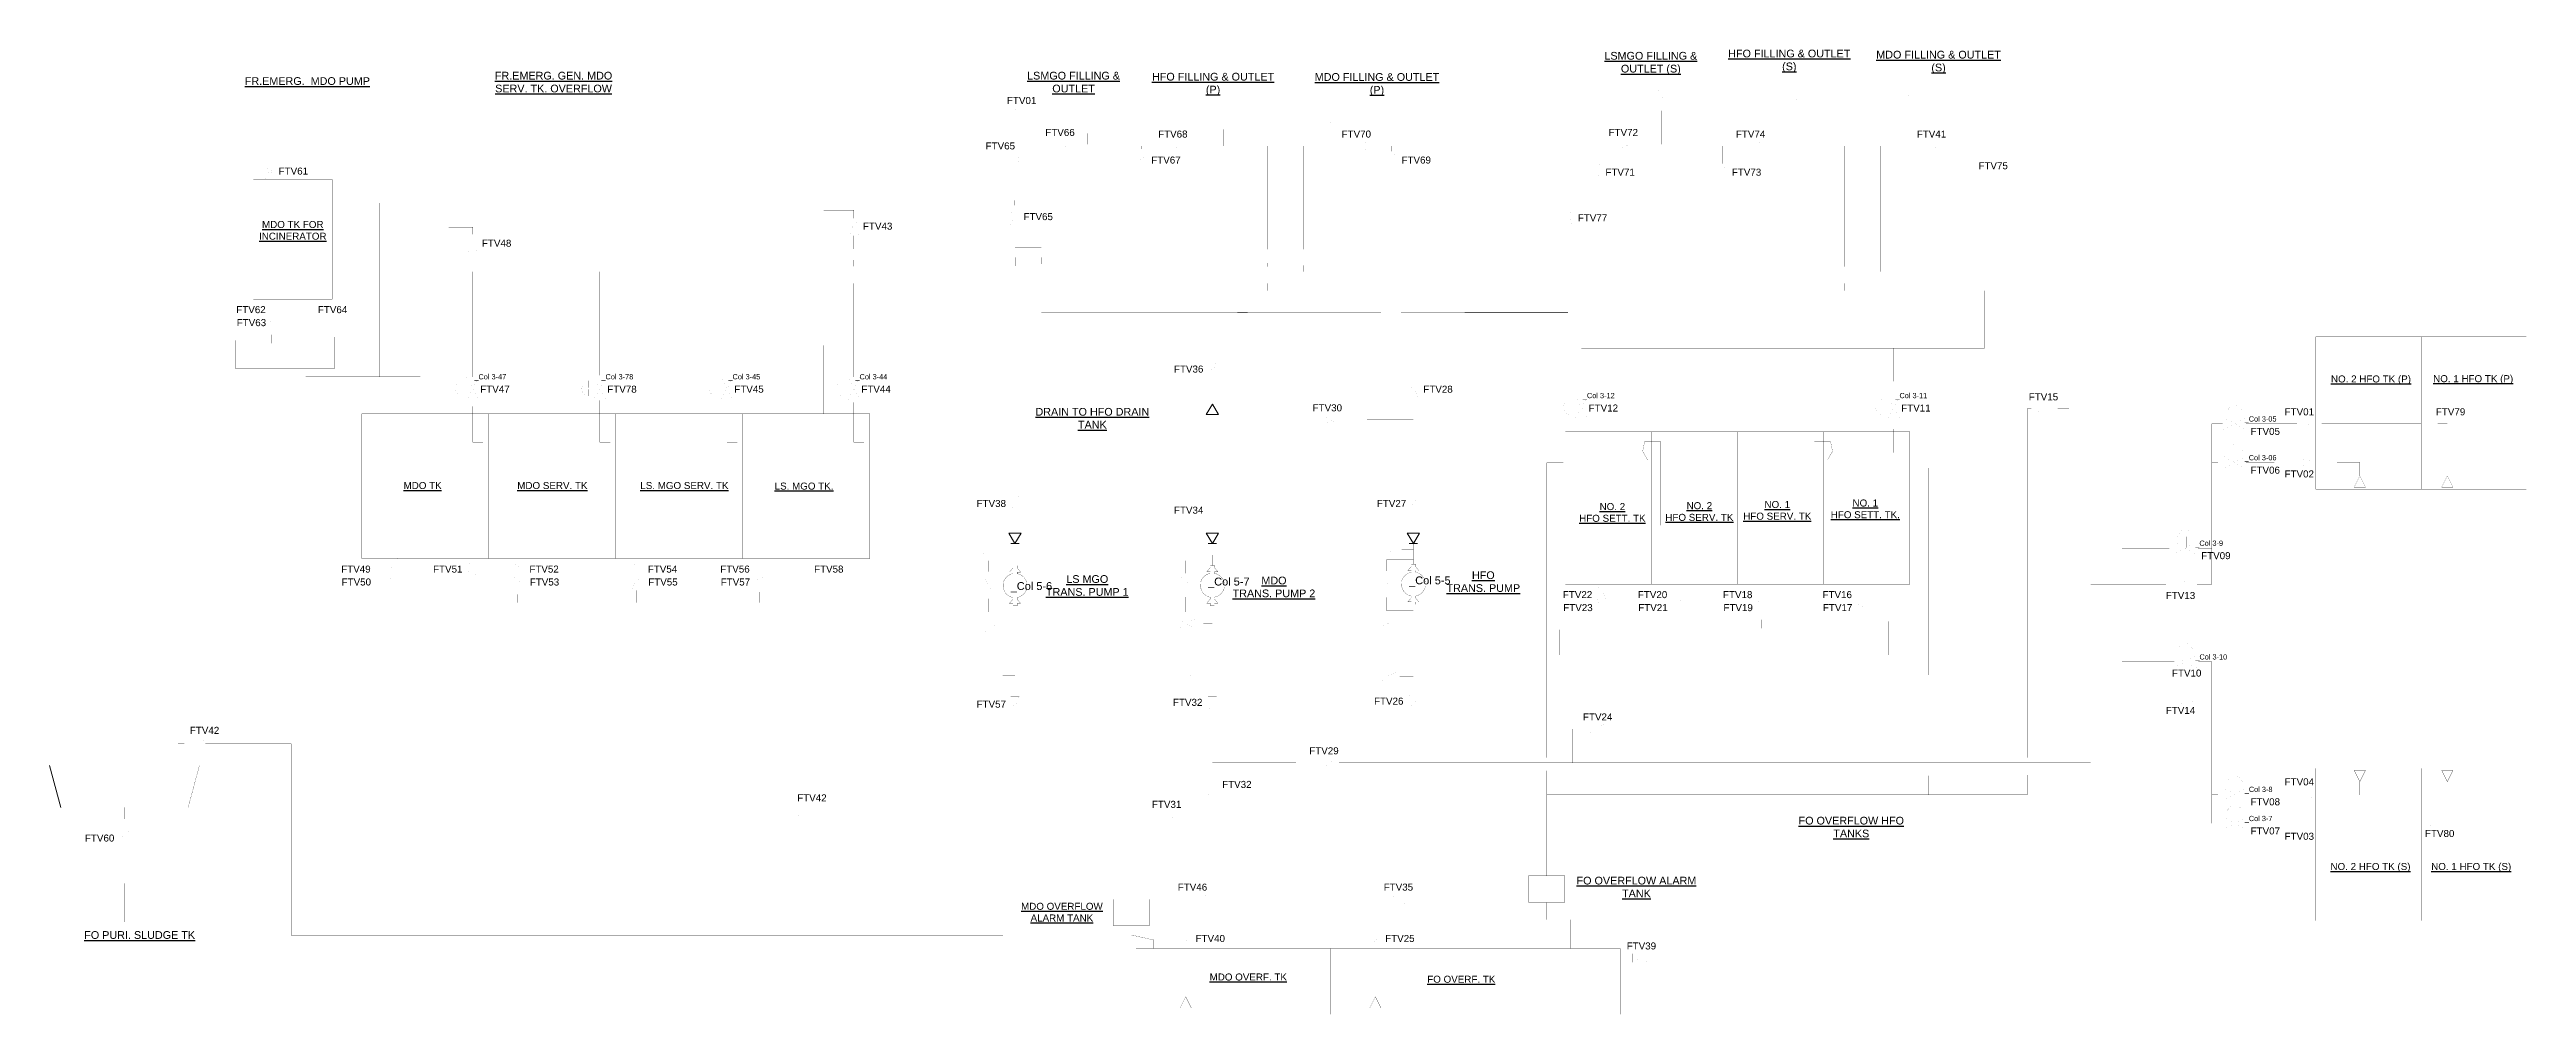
# Model space of a CAD drawing. Extents: x 136597 to 314487, y 107362 to 235283.
# Drawn here: x 136597 to 140128, y 117915 to 119289 of the extents above; entities that cross this region are included whole.
import ezdxf

# ---------------------------------------------------------------- set-up
doc = ezdxf.new("R2010")
doc.units = 0
doc.header["$MEASUREMENT"] = 0
doc.layers.get('0').update_dxf_attribs({"linetype": 'CONTINUOUS'})
for name, color, linetype in [('Ballast', 80, 'CONTINUOUS'), ('Bilge - Ballast', 233, 'CONTINUOUS'), ('Omriss tanker Fuel', 240, 'CONTINUOUS'), ('Suction C', 201, 'CONTINUOUS'), ('Symboler', 42, 'CONTINUOUS'), ('TEKST', 7, 'CONTINUOUS')]:
    doc.layers.add(name, color=color, linetype=linetype)
doc.layers.add('Bilge', color=50, linetype='CONTINUOUS', plot=False)
doc.layers.add('EQUIP', color=140, linetype='CONTINUOUS', lineweight=20)
doc.layers.add('VALVE', color=40, linetype='CONTINUOUS', lineweight=20)
doc.styles.add('ARIAL', font='ARIAL.TTF', dxfattribs={"height": 12})

msp = doc.modelspace()

# ---------------------------------------------------------------- texts
at = {"layer": 'Ballast', "linetype": 'Continuous', "style": 'ARIAL'}
for s, p in [('_Col 3-47', (137202.9, 118819.4)), ('_Col 3-78', (137384, 118819.4)), ('_Col 3-45', (137565.1, 118819.4)), ('_Col 3-44', (137746.2, 118819.4)), ('_Col 3-12', (138783.2, 118792.6)), ('_Col 3-11', (139228.7, 118792.6)), ('_Col 3-05', (139726.7, 118759.3)), ('_Col 3-06', (139726.7, 118704.1)), ('_Col 3-9', (139656.3, 118582.3)), ('_Col 3-10', (139656.4, 118420.4)), ('_Col 3-8', (139726.8, 118231.7)), ('_Col 3-7', (139726.8, 118190.2))]:
    msp.add_text(s, height=7.5, dxfattribs=at).set_placement(p)
at = {"layer": 'Ballast', "linetype": 'Continuous', "char_height": 10, "width": 44.169, "attachment_point": 1, "style": 'ARIAL'}
for s, insert in [('FTV47', (137211.3, 118810.4)), ('FTV78', (137392.4, 118810.4)), ('FTV45', (137573.5, 118810.4)), ('FTV44', (137754.6, 118810.4)), ('FTV12', (138791.5, 118783.6)), ('FTV11', (139237.1, 118783.6)), ('FTV05', (139735.1, 118750.3)), ('FTV06', (139735.1, 118695.1)), ('FTV09', (139664.7, 118573.3)), ('FTV10', (139623.1, 118406.1)), ('FTV08', (139735.2, 118222.7)), ('FTV07', (139735.2, 118181.2))]:
    msp.add_mtext(s, dxfattribs=dict(at, insert=insert))
at = {"layer": 'Bilge', "linetype": 'Continuous', "char_height": 10, "width": 44.169, "attachment_point": 1, "style": 'ARIAL'}
for s, insert in [('FTV01', (137962.2, 119221.6)), ('FTV65', (137931.8, 119156.9)), ('FTV66', (138016.9, 119176.1)), ('FTV68', (138177.7, 119173.8)), ('FTV70', (138439.3, 119173.8)), ('FTV72', (138819.9, 119176.1)), ('FTV74', (139001.4, 119173.8)), ('FTV41', (139259.3, 119173.8)), ('FTV61', (136923.9, 119121.1)), ('FTV67', (138167.9, 119136.8)), ('FTV69', (138524.7, 119136.8)), ('FTV71', (138815.4, 119119.5)), ('FTV73', (138995.6, 119119.5)), ('FTV75', (139347.2, 119128.7)), ('FTV43', (137756.9, 119042.6)), ('FTV65', (137985.8, 119056.2)), ('FTV77', (138776, 119054.4)), ('FTV48', (137213.7, 119018.3)), ('FTV62', (136863.5, 118923.7)), ('FTV63', (136864.1, 118905.2)), ('FTV64', (136979.8, 118923.7)), ('FTV36', (138200.3, 118839.1)), ('FTV28', (138555.8, 118810.4)), ('FTV15', (139418.9, 118799.5)), ('FTV30', (138398, 118783.9)), ('FTV01', (139783.7, 118778.2)), ('FTV79', (139999.3, 118778.2)), ('FTV02', (139783.6, 118689.7)), ('FTV38', (137918.9, 118647.6)), ('FTV34', (138200.3, 118638.1)), ('FTV27', (138489.5, 118647.6)), ('FTV49', (137013.1, 118554.2)), ('FTV51', (137144, 118554.2)), ('FTV52', (137281.3, 118554.2)), ('FTV54', (137450.2, 118554.2)), ('FTV56', (137553.5, 118554.2)), ('FTV58', (137687.2, 118554.2)), ('FTV50', (137013.7, 118535.8)), ('FTV53', (137281.9, 118535.8)), ('FTV55', (137450.8, 118535.8)), ('FTV57', (137554.1, 118535.8)), ('FTV22', (138754.7, 118517.8)), ('FTV20', (138861.6, 118517.8)), ('FTV18', (138983, 118517.8)), ('FTV16', (139124.9, 118517.8)), ('FTV13', (139614.3, 118516.6)), ('FTV23', (138755.3, 118499.3)), ('FTV21', (138862.2, 118499.3)), ('FTV19', (138983.6, 118499.3)), ('FTV17', (139125.5, 118499.3)), ('FTV57', (137918.9, 118361.8)), ('FTV32', (138198.9, 118364.4)), ('FTV26', (138485.5, 118366.1)), ('FTV24', (138783.4, 118343.6)), ('FTV14', (139614.3, 118352.9)), ('FTV42', (136797.3, 118324.5)), ('FTV29', (138393.2, 118295.4)), ('FTV42', (137663.2, 118228.3)), ('FTV32', (138269, 118247.5)), ('FTV04', (139783.7, 118251.2)), ('FTV31', (138168.9, 118219.1)), ('FTV60', (136647.7, 118171.1)), ('FTV03', (139783.7, 118173.6)), ('FTV80', (139983.8, 118177.6)), ('FTV46', (138205.7, 118101.2)), ('FTV35', (138499.3, 118101.2)), ('FTV40', (138231.1, 118028.1)), ('FTV25', (138501.4, 118028.1)), ('FTV39', (138845.7, 118017.4))]:
    msp.add_mtext(s, dxfattribs=dict(at, insert=insert))
at = {"layer": 'Bilge - Ballast', "linetype": 'Continuous', "attachment_point": 2, "style": 'ARIAL'}
for s, insert, char_height, width in [('{\\LLSMGO FILLING & OUTLET (S)}', (138880.1, 119285.8), 11, 183.683), ('{\\LHFO FILLING & OUTLET (S)}', (139077.5, 119289), 11, 183.683), ('{\\LMDO FILLING & OUTLET (S)}', (139290.3, 119287.4), 11, 183.683), ('{\\LFR.EMERG.  MDO PUMP}', (136964.8, 119249.8), 11, 183.683), ('{\\LFR.EMERG. GEN. MDO SERV. TK. OVERFLOW}', (137315.8, 119257.5), 11, 183.683), ('{\\LLSMGO FILLING & OUTLET}', (138057.1, 119257.5), 11, 183.683), ('{\\LHFO FILLING & OUTLET (P)}', (138256, 119256), 11, 183.683), ('{\\LMDO FILLING & OUTLET (P)}', (138489.7, 119255.6), 11, 183.683), ('{\\LMDO TK FOR \\PINCINERATOR}', (136944, 119045), 10, 173.839), ('{\\LNO. 2 HFO TK (P)}', (139906.8, 118825), 10, 173.839), ('{\\LNO. 1 HFO TK (P)}', (140052.5, 118825.4), 10, 173.839), ('{\\LDRAIN TO HFO DRAIN TANK}', (138083.9, 118778.7), 11, 183.683), ('{\\LMDO TK}', (137129.1, 118673.2), 10, 173.839), ('{\\LMDO SERV. TK}', (137314.1, 118673.2), 10, 173.839), ('{\\LLS. MGO SERV. TK}', (137502.3, 118673.2), 10, 173.839), ('{\\LLS. MGO TK.}', (137672.9, 118672.4), 10, 173.839), ('{\\LNO. 2 \\PHFO SETT. TK}', (138825.3, 118643.2), 10, 173.839), ('{\\LNO. 2 \\PHFO SERV. TK}', (138949.3, 118644.5), 10, 173.839), ('{\\LNO. 1 \\PHFO SERV. TK}', (139060.4, 118646.2), 10, 173.839), ('{\\LNO. 1 \\PHFO SETT. TK.}', (139185.9, 118648.3), 10, 173.839), ('{\\LHFO \\PTRANS. PUMP}', (138641.3, 118546), 11, 183.683), ('{\\LLS MGO \\PTRANS. PUMP 1}', (138076.7, 118540.5), 11, 183.683), ('{\\LMDO \\PTRANS. PUMP 2}', (138342.8, 118538.4), 11, 183.683), ('{\\LFO OVERFLOW HFO TANKS}', (139165.9, 118196.4), 11, 183.683), ('{\\LNO. 2 HFO TK (S)}', (139906.1, 118130.6), 10, 173.839), ('{\\LNO. 1 HFO TK (S)}', (140049.7, 118130.6), 10, 173.839), ('{\\LFO OVERFLOW ALARM TANK}', (138859.6, 118111), 11, 183.683), ('{\\LMDO OVERFLOW \\PALARM TANK}', (138040.5, 118073.9), 10, 183.683), ('{\\LFO PURI. SLUDGE TK}', (136725.7, 118033.5), 11, 183.683), ('{\\LMDO OVERF. TK}', (138306.2, 117973.2), 10, 173.839), ('{\\LFO OVERF. TK}', (138609.9, 117970), 10, 173.839)]:
    msp.add_mtext(s, dxfattribs=dict(at, insert=insert, char_height=char_height, width=width))
at = {"layer": 'TEKST', "linetype": 'Continuous', "style": 'ARIAL'}
for s, p in [('_Col 5-6', (137967.5, 118519.4)), ('_Col 5-7', (138248.9, 118525.8)), ('_Col 5-5', (138535.5, 118527.5))]:
    msp.add_text(s, height=11.2, dxfattribs=at).set_placement(p)

# ---------------------------------------------------------------- blocks, each defined once
blk = doc.blocks.new('reduce')
for p, q in [((0, 0), (3, 1.73)), ((0, 0), (3, -1.73)), ((3, 1.73), (3, -1.73))]:
    blk.add_line(p, q)

# ---------------------------------------------------------------- linework, layer by layer
at = {"layer": 'Ballast', "linetype": 'Continuous'}
for points in [[(137200.2, 118805.4, 0.03, 0.03, 0), (137184.6, 118805.4, 0.03, 0.03, 0), (137184.6, 118795.8, 0.03, 0.03, -0.884677), (137184.6, 118817.3, 0.03, 0.03, 0), (137184.6, 118807.7, 0.03, 0.03, 0), (137200.2, 118807.7, 0.03, 0.03, 0), (137192.1, 118822.6, 0, 0, 0), (137209.5, 118822.6, 0.03, 0.03, 0), (137200.8, 118806.5, 0.03, 0.03, 0), (137209.5, 118790.5, 0, 0, 0), (137192.1, 118790.5, 0.03, 0.03, 0)], [(137381.3, 118805.4, 0.03, 0.03, 0), (137365.6, 118805.4, 0.03, 0.03, 0), (137365.6, 118795.8, 0.03, 0.03, -0.884677), (137365.6, 118817.3, 0.03, 0.03, 0), (137365.6, 118807.7, 0.03, 0.03, 0), (137381.3, 118807.7, 0.03, 0.03, 0), (137373.2, 118822.6, 0, 0, 0), (137390.5, 118822.6, 0.03, 0.03, 0), (137381.9, 118806.5, 0.03, 0.03, 0), (137390.5, 118790.5, 0, 0, 0), (137373.2, 118790.5, 0.03, 0.03, 0)], [(137562.4, 118805.4, 0.03, 0.03, 0), (137546.7, 118805.4, 0.03, 0.03, 0), (137546.7, 118795.8, 0.03, 0.03, -0.884677), (137546.7, 118817.3, 0.03, 0.03, 0), (137546.7, 118807.7, 0.03, 0.03, 0), (137562.4, 118807.7, 0.03, 0.03, 0), (137554.3, 118822.6, 0, 0, 0), (137571.6, 118822.6, 0.03, 0.03, 0), (137563, 118806.5, 0.03, 0.03, 0), (137571.6, 118790.5, 0, 0, 0), (137554.3, 118790.5, 0.03, 0.03, 0)], [(137743.4, 118805.4, 0.03, 0.03, 0), (137727.8, 118805.4, 0.03, 0.03, 0), (137727.8, 118795.8, 0.03, 0.03, -0.884677), (137727.8, 118817.3, 0.03, 0.03, 0), (137727.8, 118807.7, 0.03, 0.03, 0), (137743.4, 118807.7, 0.03, 0.03, 0), (137735.4, 118822.6, 0, 0, 0), (137752.7, 118822.6, 0.03, 0.03, 0), (137744, 118806.5, 0.03, 0.03, 0), (137752.7, 118790.5, 0, 0, 0), (137735.4, 118790.5, 0.03, 0.03, 0)], [(138780.4, 118778.6, 0.03, 0.03, 0), (138764.8, 118778.6, 0.03, 0.03, 0), (138764.8, 118768.9, 0.03, 0.03, -0.884677), (138764.8, 118790.4, 0.03, 0.03, 0), (138764.8, 118780.8, 0.03, 0.03, 0), (138780.4, 118780.8, 0.03, 0.03, 0), (138772.4, 118795.7, 0, 0, 0), (138789.7, 118795.7, 0.03, 0.03, 0), (138781, 118779.7, 0.03, 0.03, 0), (138789.7, 118763.6, 0, 0, 0), (138772.4, 118763.6, 0.03, 0.03, 0)], [(139226, 118778.6, 0.03, 0.03, 0), (139210.3, 118778.6, 0.03, 0.03, 0), (139210.3, 118768.9, 0.03, 0.03, -0.884677), (139210.3, 118790.4, 0.03, 0.03, 0), (139210.3, 118780.8, 0.03, 0.03, 0), (139226, 118780.8, 0.03, 0.03, 0), (139217.9, 118795.7, 0, 0, 0), (139235.2, 118795.7, 0.03, 0.03, 0), (139226.6, 118779.7, 0.03, 0.03, 0), (139235.2, 118763.6, 0, 0, 0), (139217.9, 118763.6, 0.03, 0.03, 0)], [(139711.4, 118756.8, 0.03, 0.03, 0), (139711.4, 118772.4, 0.03, 0.03, 0), (139701.8, 118772.4, 0.03, 0.03, -0.884677), (139723.3, 118772.4, 0.03, 0.03, 0), (139713.7, 118772.4, 0.03, 0.03, 0), (139713.7, 118756.8, 0.03, 0.03, 0), (139728.6, 118764.8, 0, 0, 0), (139728.6, 118747.5, 0.03, 0.03, 0), (139712.6, 118756.2, 0.03, 0.03, 0), (139696.5, 118747.5, 0, 0, 0), (139696.5, 118764.8, 0.03, 0.03, 0)], [(139711.4, 118701.6, 0.03, 0.03, 0), (139711.4, 118717.2, 0.03, 0.03, 0), (139701.8, 118717.2, 0.03, 0.03, -0.884677), (139723.3, 118717.2, 0.03, 0.03, 0), (139713.7, 118717.2, 0.03, 0.03, 0), (139713.7, 118701.6, 0.03, 0.03, 0), (139728.6, 118709.6, 0, 0, 0), (139728.6, 118692.3, 0.03, 0.03, 0), (139712.6, 118701, 0.03, 0.03, 0), (139696.5, 118692.3, 0, 0, 0), (139696.5, 118709.6, 0.03, 0.03, 0)], [(139641, 118579.7, 0.03, 0.03, 0), (139641, 118595.4, 0.03, 0.03, 0), (139631.4, 118595.4, 0.03, 0.03, -0.884677), (139652.9, 118595.4, 0.03, 0.03, 0), (139643.3, 118595.4, 0.03, 0.03, 0), (139643.3, 118579.7, 0.03, 0.03, 0), (139658.2, 118587.8, 0, 0, 0), (139658.2, 118570.5, 0.03, 0.03, 0), (139642.1, 118579.1, 0.03, 0.03, 0), (139626.1, 118570.5, 0, 0, 0), (139626.1, 118587.8, 0.03, 0.03, 0)], [(139641.1, 118417.8, 0.03, 0.03, 0), (139641.1, 118433.5, 0.03, 0.03, 0), (139631.5, 118433.5, 0.03, 0.03, -0.884677), (139653, 118433.5, 0.03, 0.03, 0), (139643.4, 118433.5, 0.03, 0.03, 0), (139643.4, 118417.8, 0.03, 0.03, 0), (139658.3, 118425.9, 0, 0, 0), (139658.3, 118408.6, 0.03, 0.03, 0), (139642.3, 118417.2, 0.03, 0.03, 0), (139626.2, 118408.6, 0, 0, 0), (139626.2, 118425.9, 0.03, 0.03, 0)], [(139711.6, 118229.2, 0.03, 0.03, 0), (139711.6, 118244.8, 0.03, 0.03, 0), (139701.9, 118244.8, 0.03, 0.03, -0.884677), (139723.4, 118244.8, 0.03, 0.03, 0), (139713.8, 118244.8, 0.03, 0.03, 0), (139713.8, 118229.2, 0.03, 0.03, 0), (139728.7, 118237.2, 0, 0, 0), (139728.7, 118219.9, 0.03, 0.03, 0), (139712.7, 118228.6, 0.03, 0.03, 0), (139696.6, 118219.9, 0, 0, 0), (139696.6, 118237.2, 0.03, 0.03, 0)], [(139711.6, 118187.7, 0.03, 0.03, 0), (139711.6, 118203.3, 0.03, 0.03, 0), (139701.9, 118203.3, 0.03, 0.03, -0.884677), (139723.4, 118203.3, 0.03, 0.03, 0), (139713.8, 118203.3, 0.03, 0.03, 0), (139713.8, 118187.7, 0.03, 0.03, 0), (139728.7, 118195.7, 0, 0, 0), (139728.7, 118178.4, 0.03, 0.03, 0), (139712.7, 118187, 0.03, 0.03, 0), (139696.6, 118178.4, 0, 0, 0), (139696.6, 118195.7, 0.03, 0.03, 0)]]:
    msp.add_lwpolyline(points, format="xyseb", close=True, dxfattribs=at)
at = {"layer": 'Bilge', "linetype": 'Continuous', "const_width": 0.0075}
for points in [[(138902, 119232.4), (138889.9, 119232.4), (138894.6, 119221.3), (138889.9, 119210), (138902, 119210), (138897.2, 119221.3), (138902, 119232.4)], [(139096.1, 119232.4), (139083.9, 119232.4), (139088.7, 119221.3), (139083.9, 119210), (139096.1, 119210), (139091.3, 119221.3), (139096.1, 119232.4)], [(139255.2, 119232.4), (139243.1, 119232.4), (139247.8, 119221.3), (139243.1, 119210), (139255.2, 119210), (139250.5, 119221.3), (139255.2, 119232.4)], [(137978.7, 119193.5), (137978.7, 119205.6), (137967.5, 119200.9), (137956.2, 119205.6), (137956.2, 119193.5), (137967.5, 119198.2), (137978.7, 119193.5)], [(138083.1, 119206.9), (138071, 119206.9), (138075.7, 119195.7), (138071, 119184.4), (138083.1, 119184.4), (138078.3, 119195.7), (138083.1, 119206.9)], [(138276.9, 119204.6), (138264.7, 119204.6), (138269.5, 119193.4), (138264.7, 119182.1), (138276.9, 119182.1), (138272.1, 119193.4), (138276.9, 119204.6)], [(138424.5, 119204.6), (138412.3, 119204.6), (138417.1, 119193.4), (138412.3, 119182.1), (138424.5, 119182.1), (138419.7, 119193.4), (138424.5, 119204.6)], [(137982, 119144.1), (137969.9, 119144.1), (137974.7, 119132.9), (137969.9, 119121.6), (137982, 119121.6), (137977.3, 119132.9), (137982, 119144.1)], [(138054.1, 119148), (138054.1, 119160.1), (138042.9, 119155.4), (138031.6, 119160.1), (138031.6, 119148), (138042.9, 119152.7), (138054.1, 119148)], [(138160, 119144.1), (138147.9, 119144.1), (138152.7, 119132.9), (138147.9, 119121.6), (138160, 119121.6), (138155.3, 119132.9), (138160, 119144.1)], [(138214.8, 119145.7), (138214.8, 119157.8), (138203.7, 119153.1), (138192.4, 119157.8), (138192.4, 119145.7), (138203.7, 119150.4), (138214.8, 119145.7)], [(138476.4, 119145.7), (138476.4, 119157.8), (138465.3, 119153.1), (138454, 119157.8), (138454, 119145.7), (138465.3, 119150.4), (138476.4, 119145.7)], [(138516.8, 119144.1), (138504.7, 119144.1), (138509.4, 119132.9), (138504.7, 119121.6), (138516.8, 119121.6), (138512.1, 119132.9), (138516.8, 119144.1)], [(138857.1, 119148), (138857.1, 119160.1), (138845.9, 119155.4), (138834.6, 119160.1), (138834.6, 119148), (138845.9, 119152.7), (138857.1, 119148)], [(139038.6, 119145.7), (139038.6, 119157.8), (139027.4, 119153.1), (139016.1, 119157.8), (139016.1, 119145.7), (139027.4, 119150.4), (139038.6, 119145.7)], [(139296.5, 119145.7), (139296.5, 119157.8), (139285.3, 119153.1), (139274, 119157.8), (139274, 119145.7), (139285.3, 119150.4), (139296.5, 119145.7)], [(136917.1, 119126.6), (136905, 119126.6), (136909.8, 119115.5), (136905, 119104.1), (136917.1, 119104.1), (136912.4, 119115.5), (136917.1, 119126.6)], [(138807.5, 119126.8), (138795.4, 119126.8), (138800.2, 119115.6), (138795.4, 119104.3), (138807.5, 119104.3), (138802.8, 119115.6), (138807.5, 119126.8)], [(138987.7, 119126.8), (138975.6, 119126.8), (138980.4, 119115.6), (138975.6, 119104.3), (138987.7, 119104.3), (138983, 119115.6), (138987.7, 119126.8)], [(139339.3, 119136), (139327.2, 119136), (139331.9, 119124.8), (139327.2, 119113.5), (139339.3, 119113.5), (139334.6, 119124.8), (139339.3, 119136)], [(137750.1, 119048.1), (137738, 119048.1), (137742.7, 119037), (137738, 119025.6), (137750.1, 119025.6), (137745.4, 119037), (137750.1, 119048.1)], [(137979, 119061.7), (137966.9, 119061.7), (137971.6, 119050.5), (137966.9, 119039.2), (137979, 119039.2), (137974.3, 119050.5), (137979, 119061.7)], [(138768.2, 119061.7), (138756.1, 119061.7), (138760.8, 119050.5), (138756.1, 119039.2), (138768.2, 119039.2), (138763.5, 119050.5), (138768.2, 119061.7)], [(137206.9, 119023.8), (137194.7, 119023.8), (137199.5, 119012.6), (137194.7, 119001.3), (137206.9, 119001.3), (137202.1, 119012.6), (137206.9, 119023.8)], [(136908.1, 118911.1), (136920.3, 118911.1), (136915.5, 118922.3), (136920.3, 118933.6), (136908.1, 118933.6), (136912.9, 118922.3), (136908.1, 118911.1)], [(136956.3, 118911.1), (136968.5, 118911.1), (136963.7, 118922.3), (136968.5, 118933.6), (136956.3, 118933.6), (136961.1, 118922.3), (136956.3, 118911.1)], [(136908.1, 118888.6), (136920.3, 118888.6), (136915.5, 118899.8), (136920.3, 118911.1), (136908.1, 118911.1), (136912.9, 118899.8), (136908.1, 118888.6)], [(138248.9, 118822.5), (138261, 118822.5), (138256.3, 118833.7), (138261, 118845), (138248.9, 118845), (138253.6, 118833.7), (138248.9, 118822.5)], [(138535.5, 118793.8), (138547.7, 118793.8), (138542.9, 118805), (138547.7, 118816.3), (138535.5, 118816.3), (138540.3, 118805), (138535.5, 118793.8)], [(138435.2, 118755.7), (138435.2, 118767.9), (138424, 118763.1), (138412.7, 118767.9), (138412.7, 118755.7), (138424, 118760.5), (138435.2, 118755.7)], [(139449.1, 118771.3), (139449.1, 118783.5), (139438, 118778.7), (139426.6, 118783.5), (139426.6, 118771.3), (139438, 118776.1), (139449.1, 118771.3)], [(139828.3, 118750.1), (139828.3, 118762.2), (139817.1, 118757.5), (139805.8, 118762.2), (139805.8, 118750.1), (139817.1, 118754.9), (139828.3, 118750.1)], [(140000.8, 118750.1), (140000.8, 118762.2), (139989.6, 118757.5), (139978.3, 118762.2), (139978.3, 118750.1), (139989.6, 118754.9), (140000.8, 118750.1)], [(139828.2, 118694.9), (139828.2, 118707), (139817.1, 118702.3), (139805.7, 118707), (139805.7, 118694.9), (139817.1, 118699.6), (139828.2, 118694.9)], [(137967.6, 118631), (137979.7, 118631), (137974.9, 118642.2), (137979.7, 118653.5), (137967.6, 118653.5), (137972.3, 118642.2), (137967.6, 118631)], [(138535.5, 118631), (138547.7, 118631), (138542.9, 118642.2), (138547.7, 118653.5), (138535.5, 118653.5), (138540.3, 118642.2), (138535.5, 118631)], [(138248.9, 118621.5), (138261, 118621.5), (138256.3, 118632.7), (138261, 118644), (138248.9, 118644), (138253.6, 118632.7), (138248.9, 118621.5)], [(137948.6, 118569.8), (137948.6, 118582), (137937.5, 118577.2), (137926.1, 118582), (137926.1, 118569.8), (137937.5, 118574.6), (137948.6, 118569.8)], [(138230, 118569.8), (138230, 118582), (138218.8, 118577.2), (138207.5, 118582), (138207.5, 118569.8), (138218.8, 118574.6), (138230, 118569.8)], [(138516.6, 118571.5), (138516.6, 118583.6), (138505.4, 118578.9), (138494.1, 118583.6), (138494.1, 118571.5), (138505.4, 118576.2), (138516.6, 118571.5)], [(137080.8, 118541.7), (137093, 118541.7), (137088.2, 118552.8), (137093, 118564.2), (137080.8, 118564.2), (137085.6, 118552.8), (137080.8, 118541.7)], [(137192.5, 118541.7), (137204.6, 118541.7), (137199.9, 118552.8), (137204.6, 118564.2), (137192.5, 118564.2), (137197.3, 118552.8), (137192.5, 118541.7)], [(137258.7, 118541.7), (137270.8, 118541.7), (137266.1, 118552.8), (137270.8, 118564.2), (137258.7, 118564.2), (137263.4, 118552.8), (137258.7, 118541.7)], [(137427.6, 118541.7), (137439.8, 118541.7), (137435, 118552.8), (137439.8, 118564.2), (137427.6, 118564.2), (137432.4, 118552.8), (137427.6, 118541.7)], [(137602.8, 118541.7), (137614.9, 118541.7), (137610.1, 118552.8), (137614.9, 118564.2), (137602.8, 118564.2), (137607.5, 118552.8), (137602.8, 118541.7)], [(137735.7, 118541.7), (137747.9, 118541.7), (137743.1, 118552.8), (137747.9, 118564.2), (137735.7, 118564.2), (137740.5, 118552.8), (137735.7, 118541.7)], [(137080.8, 118519.2), (137093, 118519.2), (137088.2, 118530.4), (137093, 118541.7), (137080.8, 118541.7), (137085.6, 118530.4), (137080.8, 118519.2)], [(137258.7, 118519.2), (137270.8, 118519.2), (137266.1, 118530.4), (137270.8, 118541.7), (137258.7, 118541.7), (137263.4, 118530.4), (137258.7, 118519.2)], [(137427.6, 118519.2), (137439.8, 118519.2), (137435, 118530.4), (137439.8, 118541.7), (137427.6, 118541.7), (137432.4, 118530.4), (137427.6, 118519.2)], [(137602.8, 118519.2), (137614.9, 118519.2), (137610.1, 118530.4), (137614.9, 118541.7), (137602.8, 118541.7), (137607.5, 118530.4), (137602.8, 118519.2)], [(137941.9, 118538.1), (137929.7, 118538.1), (137934.5, 118526.9), (137929.7, 118515.6), (137941.9, 118515.6), (137937.1, 118526.9), (137941.9, 118538.1)], [(138223.2, 118538.1), (138211.1, 118538.1), (138215.8, 118526.9), (138211.1, 118515.6), (138223.2, 118515.6), (138218.5, 118526.9), (138223.2, 118538.1)], [(138509.8, 118539.7), (138497.7, 118539.7), (138502.5, 118528.5), (138497.7, 118517.2), (138509.8, 118517.2), (138505.1, 118528.5), (138509.8, 118539.7)], [(138804, 118505.2), (138816.1, 118505.2), (138811.3, 118516.4), (138816.1, 118527.7), (138804, 118527.7), (138808.7, 118516.4), (138804, 118505.2)], [(138910.9, 118505.2), (138923, 118505.2), (138918.2, 118516.4), (138923, 118527.7), (138910.9, 118527.7), (138915.6, 118516.4), (138910.9, 118505.2)], [(139032.2, 118505.2), (139044.4, 118505.2), (139039.6, 118516.4), (139044.4, 118527.7), (139032.2, 118527.7), (139037, 118516.4), (139032.2, 118505.2)], [(139174.1, 118505.2), (139186.3, 118505.2), (139181.5, 118516.4), (139186.3, 118527.7), (139174.1, 118527.7), (139178.9, 118516.4), (139174.1, 118505.2)], [(139658.9, 118521.8), (139658.9, 118533.9), (139647.7, 118529.1), (139636.4, 118533.9), (139636.4, 118521.8), (139647.7, 118526.5), (139658.9, 118521.8)], [(138230, 118465.1), (138230, 118477.3), (138218.8, 118472.5), (138207.5, 118477.3), (138207.5, 118465.1), (138218.8, 118469.9), (138230, 118465.1)], [(138516.6, 118466.8), (138516.6, 118478.9), (138505.4, 118474.2), (138494.1, 118478.9), (138494.1, 118466.8), (138505.4, 118471.5), (138516.6, 118466.8)], [(138804, 118482.7), (138816.1, 118482.7), (138811.3, 118493.9), (138816.1, 118505.2), (138804, 118505.2), (138808.7, 118493.9), (138804, 118482.7)], [(138910.9, 118482.7), (138923, 118482.7), (138918.2, 118493.9), (138923, 118505.2), (138910.9, 118505.2), (138915.6, 118493.9), (138910.9, 118482.7)], [(139032.2, 118482.7), (139044.4, 118482.7), (139039.6, 118493.9), (139044.4, 118505.2), (139032.2, 118505.2), (139037, 118493.9), (139032.2, 118482.7)], [(139174.1, 118482.7), (139186.3, 118482.7), (139181.5, 118493.9), (139186.3, 118505.2), (139174.1, 118505.2), (139178.9, 118493.9), (139174.1, 118482.7)], [(137948.6, 118458.3), (137948.6, 118470.4), (137937.5, 118465.7), (137926.1, 118470.4), (137926.1, 118458.3), (137937.5, 118463), (137948.6, 118458.3)], [(137953.5, 118392.2), (137953.5, 118404.3), (137942.3, 118399.5), (137931, 118404.3), (137931, 118392.2), (137942.3, 118396.9), (137953.5, 118392.2)], [(138516.6, 118389.7), (138516.6, 118401.9), (138505.4, 118397.1), (138494.1, 118401.9), (138494.1, 118389.7), (138505.4, 118394.5), (138516.6, 118389.7)], [(137967.6, 118345.2), (137979.7, 118345.2), (137974.9, 118356.3), (137979.7, 118367.7), (137967.6, 118367.7), (137972.3, 118356.3), (137967.6, 118345.2)], [(138230, 118388.1), (138230, 118400.2), (138218.8, 118395.5), (138207.5, 118400.2), (138207.5, 118388.1), (138218.8, 118392.8), (138230, 118388.1)], [(138261, 118367.7), (138248.9, 118367.7), (138253.7, 118356.5), (138248.9, 118345.2), (138261, 118345.2), (138256.3, 118356.5), (138261, 118367.7)], [(138547.7, 118369.3), (138535.5, 118369.3), (138540.3, 118358.2), (138535.5, 118346.8), (138547.7, 118346.8), (138542.9, 118358.2), (138547.7, 118369.3)], [(139658.9, 118358.1), (139658.9, 118370.2), (139647.7, 118365.4), (139636.4, 118370.2), (139636.4, 118358.1), (139647.7, 118362.8), (139658.9, 118358.1)], [(136819.4, 118294.2), (136819.4, 118306.4), (136808.3, 118301.6), (136797, 118306.4), (136797, 118294.2), (136808.3, 118299), (136819.4, 118294.2)], [(138813.7, 118315.4), (138813.7, 118327.6), (138802.5, 118322.8), (138791.2, 118327.6), (138791.2, 118315.4), (138802.5, 118320.2), (138813.7, 118315.4)], [(138435.6, 118267.2), (138435.6, 118279.4), (138424.5, 118274.6), (138413.1, 118279.4), (138413.1, 118267.2), (138424.5, 118272), (138435.6, 118267.2)], [(138261, 118250.8), (138248.9, 118250.8), (138253.7, 118239.6), (138248.9, 118228.3), (138261, 118228.3), (138256.3, 118239.6), (138261, 118250.8)], [(139828.3, 118221.4), (139828.3, 118233.5), (139817.1, 118228.8), (139805.8, 118233.5), (139805.8, 118221.4), (139817.1, 118226.1), (139828.3, 118221.4)], [(137685.4, 118198), (137685.4, 118210.1), (137674.2, 118205.4), (137662.9, 118210.1), (137662.9, 118198), (137674.2, 118202.8), (137685.4, 118198)], [(138211.3, 118190.9), (138211.3, 118203.1), (138200.1, 118198.3), (138188.8, 118203.1), (138188.8, 118190.9), (138200.1, 118195.7), (138211.3, 118190.9)], [(139828.3, 118181), (139828.3, 118193.1), (139817.1, 118188.4), (139805.8, 118193.1), (139805.8, 118181), (139817.1, 118185.7), (139828.3, 118181)], [(140000.8, 118180.4), (140000.8, 118192.5), (139989.6, 118187.8), (139978.3, 118192.5), (139978.3, 118180.4), (139989.6, 118185.1), (140000.8, 118180.4)], [(136698.1, 118154.5), (136710.2, 118154.5), (136705.4, 118165.7), (136710.2, 118177), (136698.1, 118177), (136702.8, 118165.7), (136698.1, 118154.5)], [(138248.1, 118073.1), (138248.1, 118085.2), (138236.9, 118080.5), (138225.6, 118085.2), (138225.6, 118073.1), (138236.9, 118077.8), (138248.1, 118073.1)], [(138529.5, 118073.1), (138529.5, 118085.2), (138518.4, 118080.5), (138507.1, 118085.2), (138507.1, 118073.1), (138518.4, 118077.8), (138529.5, 118073.1)], [(138223.1, 118031.4), (138211, 118031.4), (138215.7, 118020.2), (138211, 118008.9), (138223.1, 118008.9), (138218.4, 118020.2), (138223.1, 118031.4)], [(138493.4, 118031.4), (138481.3, 118031.4), (138486.1, 118020.2), (138481.3, 118008.9), (138493.4, 118008.9), (138488.7, 118020.2), (138493.4, 118031.4)], [(138875.9, 117989.2), (138875.9, 118001.4), (138864.8, 117996.6), (138853.5, 118001.4), (138853.5, 117989.2), (138864.8, 117994), (138875.9, 117989.2)]]:
    msp.add_lwpolyline(points, close=True, dxfattribs=at)
at = {"layer": 'EQUIP'}
for p, q in [((137967.6, 118585.4), (137979.6, 118585.4)), ((138249, 118585.4), (138261, 118585.4)), ((138535.6, 118585.4), (138547.6, 118585.4)), ((136613.4, 118209.8), (136597.4, 118269.5))]:
    msp.add_line(p, q, dxfattribs=at)
at = {"layer": 'Omriss tanker Fuel', "linetype": 'Continuous', "const_width": 0.3}
for points in [[(137000.3, 119104.1), (136887.8, 119104.1), (136887.8, 118933.6), (137000.3, 118933.6)], [(136862.7, 118879.7), (136862.7, 118834.4), (137002.9, 118834.4), (137002.9, 118879.7), (137002.9, 118834.4), (136862.7, 118834.4)], [(139978.3, 118880), (139828.3, 118880), (139828.3, 118663), (139978.3, 118663)], [(139978.3, 118880), (139978.3, 118663), (140128.3, 118663), (140128.3, 118880)], [(137223.5, 118770.3), (137042.5, 118770.3), (137042.5, 118564.2), (137223.5, 118564.2)], [(137223.5, 118770.3), (137223.5, 118564.2), (137404.6, 118564.2), (137404.6, 118770.3)], [(137404.6, 118770.3), (137404.6, 118564.2), (137585.7, 118564.2), (137585.7, 118770.3)], [(137585.7, 118770.3), (137585.7, 118564.2), (137766.8, 118564.2), (137766.8, 118770.3)], [(138758.3, 118744.8), (138758.3, 118527.7), (138881.4, 118527.7), (138881.4, 118744.8)], [(138881.4, 118744.8), (138881.4, 118527.7), (139003.8, 118527.7), (139003.8, 118744.8)], [(139003.8, 118744.8), (139003.8, 118527.7), (139126.2, 118527.7), (139126.2, 118744.8)], [(139126.2, 118744.8), (139126.2, 118527.7), (139249.3, 118527.7), (139249.3, 118744.8)], [(138750.3, 118474.7), (138750.3, 118426.8), (139219, 118426.8), (139219, 118474.7), (139219, 118426.8), (138750.3, 118426.8)], [(139828.3, 118265.4), (139828.3, 118048.4), (139978.3, 118048.4), (139978.3, 118265.4)], [(139978.3, 118265.4), (139978.3, 118048.4), (140128.3, 118048.4), (140128.3, 118265.4)], [(138705.7, 118112.2), (138705.7, 118074.8), (138757.6, 118074.8), (138757.6, 118112.2)], [(138113.5, 118078.8), (138113.5, 118041.4), (138165.4, 118041.4), (138165.4, 118078.8)], [(138146.2, 118008.9), (138146.2, 117915), (138423.9, 117915), (138423.9, 118008.9)], [(138423.9, 118008.9), (138423.9, 117915), (138836.3, 117915), (138836.3, 118008.9)]]:
    msp.add_lwpolyline(points, close=True, dxfattribs=at)
at = {"layer": 'Suction C', "linetype": 'Continuous', "const_width": 0.3}
for points in [[(136911.1, 119126.6), (136911.1, 119217.5)], [(137319.2, 118980.3), (137319.2, 119197.4)], [(138077, 119184.4), (138077, 119154.1), (138077, 119184.4)], [(138270.8, 119182.1), (138270.8, 119151.8), (138270.8, 119182.1)], [(138418.4, 119182.1), (138418.4, 119151.8), (138418.4, 119182.1)], [(138895.9, 119210), (138895.9, 119154.1), (138895.9, 119210)], [(139090, 119210), (139090, 119151.8), (139090, 119210)], [(139249.1, 119210), (139249.1, 119154.1), (139249.1, 119210)], [(139274, 119151.8), (139208, 119151.8), (139208, 118972.8), (137200.8, 118972.8), (139208, 118972.8), (139208, 119151.8)], [(138857.1, 119154.1), (138927.8, 119154.1), (138927.8, 118997.1), (137563, 118997.1), (137563, 118980.3), (137563, 118997.1), (138927.8, 118997.1), (138927.8, 119154.1), (138857.1, 119154.1)], [(138054.1, 119154.1), (138115.3, 119154.1), (138115.3, 118997.1), (138115.3, 119154.1), (138054.1, 119154.1)], [(138154, 119144.1), (138154, 119151.8), (138192.4, 119151.8), (138154, 119151.8)], [(138214.8, 119151.8), (138334.1, 119151.8), (138334.1, 119004.6), (138334.1, 119151.8)], [(138454, 119151.8), (138385.4, 119151.8), (138385.4, 119004.6), (138385.4, 119151.8), (138454, 119151.8)], [(138476.4, 119151.8), (138510.8, 119151.8), (138510.8, 119144.1), (138510.8, 119151.8)], [(138834.6, 119154.1), (138801.5, 119154.1), (138801.5, 119126.8), (138801.5, 119154.1)], [(139016.1, 119151.8), (138981.7, 119151.8), (138981.7, 119126.8), (138981.7, 119151.8)], [(139038.6, 119151.8), (139156.7, 119151.8), (139156.7, 118979.8), (139156.7, 119151.8)], [(139296.5, 119151.8), (139333.2, 119151.8), (139333.2, 119136), (139333.2, 119151.8)], [(137972.9, 119061.7), (137972.9, 119074.6), (137972.9, 119061.7)], [(138762.1, 119061.7), (138762.1, 119081.4), (138762.1, 119061.7)], [(137000.3, 119070.6), (137067.6, 119070.6), (137067.6, 118823), (137067.6, 119070.6)], [(137744, 119048.1), (137744, 119060.3), (137700.9, 119060.3), (137700.9, 119005.2), (137700.9, 119060.3), (137744, 119060.3)], [(137973.6, 119039.2), (137973.6, 119007.1), (138011.2, 119007.1), (138011.2, 119004.6), (138011.2, 119006.7), (138011.2, 119007.1), (137973.6, 119007.1)], [(138762.1, 119039.2), (138762.1, 119004.6), (138762.1, 119039.2)], [(137200.8, 119023.8), (137200.8, 119036.1), (137166.2, 119036.1), (137166.2, 118770.3), (137166.2, 119036.1), (137200.8, 119036.1)], [(137744, 119025.6), (137744, 119005.2)], [(137200.8, 119001.3), (137200.8, 118822.6)], [(137381.9, 118822.6), (137381.9, 118972.8)], [(137700.9, 118990.2), (137700.9, 118980.3)], [(137744, 118990.2), (137744, 118980.3)], [(137973.8, 118976.4), (137973.8, 118993.2)], [(138011.4, 118976.2), (138011.4, 118993)], [(138255, 118922.5), (138255, 118972.8)], [(138334.1, 118989.6), (138334.1, 118979.9), (138334.1, 118989.6)], [(138385.4, 118989.6), (138385.4, 118972.8), (138385.4, 118989.6)], [(138762.1, 118989.6), (138762.1, 118980.3)], [(137319.2, 118965.3), (137319.2, 118770.3)], [(137563, 118822.6), (137563, 118965.3)], [(137701.1, 118965.3), (137701.1, 118770.3)], [(137744, 118965.3), (137744, 118822.6)], [(137973.6, 118965.3), (137973.6, 118653.5)], [(138011.2, 118965.3), (138011.2, 118795.7)], [(138762.1, 118938.3), (138762.1, 118914.6), (138011.2, 118915.2), (138762.1, 118914.1)], [(138334.1, 118964.9), (138334.1, 118945.8), (139551.8, 118945.8), (139551.8, 118535.3), (139551.8, 118945.8), (138334.1, 118945.8), (138334.1, 118964.9)], [(138541.6, 118922.3), (138541.6, 118945.8)], [(138762.1, 118965.3), (138762.1, 118953.3), (138762.1, 118965.3)], [(138781, 118795.7), (138781, 118863.9), (139355.9, 118863.9), (139355.9, 118945.8), (139355.9, 118863.9), (138781, 118863.9)], [(139156.7, 118964.8), (139156.7, 118945.8), (139156.7, 118964.8)], [(139449.1, 118777.4), (139476.3, 118777.4), (139476.3, 118945.8), (139476.3, 118777.4)], [(136962.4, 118911.1), (136962.4, 118823), (137125.9, 118823), (137125.9, 118770.3), (137125.9, 118823), (136962.4, 118823)], [(138255, 118907.5), (138255, 118845)], [(138541.6, 118907.3), (138541.6, 118816.3)], [(136914.2, 118888.6), (136914.2, 118870.7), (136914.2, 118888.6)], [(139226.6, 118795.7), (139226.6, 118863.9)], [(137200.8, 118790.5), (137200.8, 118729.9), (137215.4, 118729.9), (137200.8, 118729.9)], [(137381.9, 118790.5), (137381.9, 118729.9), (137396.5, 118729.9), (137381.9, 118729.9)], [(137563, 118790.5), (137563, 118729.9), (137577.6, 118729.9), (137563, 118729.9)], [(137744, 118790.5), (137744, 118729.9), (137758.6, 118729.9), (137744, 118729.9)], [(138255, 118822.5), (138255, 118784.3)], [(138541.6, 118653.5), (138541.6, 118793.8)], [(138435.2, 118761.8), (138541.6, 118761.8)], [(138781, 118763.6), (138781, 118714.9), (138781, 118763.6)], [(139226.6, 118763.6), (139226.6, 118714.9), (139226.6, 118763.6)], [(139426.6, 118777.4), (139416.7, 118777.4), (139416.7, 118280.8), (139416.7, 118777.4)], [(139696.5, 118756.2), (139679.8, 118756.2), (139679.8, 118527.8), (139658.9, 118527.8), (139679.8, 118527.8), (139679.8, 118756.2), (139696.5, 118756.2)], [(139805.8, 118756.2), (139728.6, 118756.2)], [(139828.3, 118756.2), (139978.3, 118756.2)], [(140000.8, 118756.2), (140015.6, 118756.2), (140015.6, 118682), (140007.6, 118666), (140023.6, 118666), (140015.6, 118682), (140015.6, 118756.2)], [(138894.4, 118535.8), (138894.4, 118730.4), (138871.2, 118730.4), (138868.4, 118716.8), (138875.5, 118704.8), (138868.4, 118716.8), (138871.2, 118730.4), (138894.4, 118730.4)], [(139113.2, 118535.8), (139113.2, 118730.4), (139136.4, 118730.4), (139139.2, 118716.8), (139132.1, 118704.8), (139139.2, 118716.8), (139136.4, 118730.4), (139113.2, 118730.4)], [(138758.3, 118700.4), (138731.7, 118700.4), (138731.7, 118280.8), (138731.7, 118700.4)], [(139275.9, 118280.8), (139275.9, 118693.2), (139249.3, 118693.2), (139275.9, 118693.2)], [(139696.5, 118701), (139679.8, 118701), (139696.5, 118701)], [(139828.3, 118701), (139890.9, 118701), (139890.9, 118682), (139882.9, 118666), (139898.9, 118666), (139890.9, 118682), (139890.9, 118701)], [(137973.6, 118631), (137973.6, 118600.4), (137973.6, 118631)], [(138255, 118621.5), (138255, 118600.4)], [(138541.6, 118631), (138541.6, 118600.4)], [(137973.6, 118585.4), (137973.7, 118554)], [(138255, 118585.4), (138255.1, 118554.4)], [(138541.6, 118587), (138541.7, 118556.1)], [(139626.1, 118579.1), (139551.8, 118579.1)], [(139658.2, 118579.1), (139679.8, 118579.1), (139658.2, 118579.1)], [(137935.8, 118538.1), (137935.8, 118561.1), (137973.7, 118561.2), (137935.8, 118561.2)], [(137948.6, 118575.9), (137973.6, 118575.9)], [(138217.1, 118538.1), (138217.1, 118561.1), (138255, 118561.2), (138217.1, 118561.2)], [(138230, 118575.9), (138255, 118575.9)], [(138503.8, 118539.7), (138503.8, 118562.8), (138541.6, 118562.9), (138503.8, 118562.9)], [(138516.6, 118577.5), (138541.6, 118577.5)], [(137086.9, 118519.2), (137086.9, 118501.3), (137086.9, 118519.2)], [(137198.6, 118541.7), (137198.6, 118155.2), (138255, 118155.2), (137198.6, 118155.2)], [(137264.8, 118519.2), (137264.8, 118501.3), (137264.8, 118519.2)], [(137433.7, 118519.2), (137433.7, 118501.3), (137433.7, 118519.2)], [(137608.8, 118519.2), (137608.8, 118501.3), (137608.8, 118519.2)], [(137741.8, 118541.7), (137741.8, 118204.1), (137741.8, 118541.7)], [(137935.8, 118515.6), (137935.8, 118488.1), (137973.6, 118488.1), (137935.8, 118488.1)], [(138217.1, 118515.6), (138217.1, 118488.1), (138255, 118488.1), (138217.1, 118488.1)], [(139636.4, 118527.8), (139507.2, 118527.8), (139507.2, 118273.3), (138435.6, 118273.3), (139507.2, 118273.3), (139507.2, 118527.8), (139636.4, 118527.8)], [(138503.8, 118517.2), (138503.8, 118489.8), (138541.6, 118489.8), (138503.8, 118489.8)], [(139551.8, 118520.3), (139551.8, 118417.2), (139626.2, 118417.2), (139551.8, 118417.2), (139551.8, 118520.3)], [(137973.6, 118367.7), (137973.6, 118496.9)], [(138255, 118367.7), (138255, 118497.3), (138255, 118367.7)], [(138516.6, 118472.9), (138541.6, 118472.9)], [(138541.6, 118369.3), (138541.6, 118498.9), (138541.6, 118369.3)], [(138810, 118482.7), (138810, 118464.8), (138810, 118482.7)], [(138916.9, 118482.7), (138916.9, 118464.8), (138916.9, 118482.7)], [(139038.3, 118482.7), (139038.3, 118464.8), (139038.3, 118482.7)], [(139180.2, 118482.7), (139180.2, 118464.8), (139180.2, 118482.7)], [(137948.6, 118464.3), (137973.6, 118464.3)], [(138230, 118471.2), (138255, 118471.2)], [(139658.3, 118417.2), (139679.8, 118417.2), (139679.8, 118187), (139696.6, 118187), (139679.8, 118187), (139679.8, 118417.2)], [(137953.5, 118398.2), (137973.6, 118398.2)], [(138230, 118394.1), (138255, 118394.1)], [(138516.6, 118395.8), (138541.6, 118395.8)], [(137973.6, 118345.2), (137973.6, 118204.1), (137685.4, 118204.1), (137973.6, 118204.1)], [(138255, 118250.8), (138255, 118345.2)], [(138541.6, 118346.8), (138541.6, 118079.2), (138529.5, 118079.2), (138541.6, 118079.2)], [(139636.4, 118364.1), (139507.2, 118364.1)], [(139658.9, 118364.1), (139679.8, 118364.1), (139658.9, 118364.1)], [(136797, 118300.3), (136780.3, 118300.3), (136780.3, 118254.6), (136780.3, 118300.3)], [(137956.6, 118088), (137956.6, 118027.8), (136941.6, 118027.8), (136941.6, 118300.3), (136819.4, 118300.3), (136941.6, 118300.3), (136941.6, 118027.8), (137956.6, 118027.8)], [(138791.2, 118321.5), (138769, 118321.5), (138769, 118273.3), (138769, 118321.5)], [(138813.7, 118321.5), (138945.9, 118321.5), (138813.7, 118321.5)], [(136597.4, 118269.5), (136613.4, 118209.8), (136794.9, 118209.8), (136810.9, 118269.5), (136794.9, 118209.8), (136613.4, 118209.8)], [(138413.1, 118273.3), (138255, 118273.3)], [(139416.7, 118265.8), (139416.7, 118227.7), (138731.7, 118227.7), (139416.7, 118227.7)], [(138731.7, 118265.8), (138731.7, 118112.2), (138731.7, 118265.8)], [(139275.9, 118265.8), (139275.9, 118227.7)], [(139828.3, 118227.4), (139890.9, 118227.4), (139890.9, 118246.4), (139882.9, 118262.4), (139898.9, 118262.4), (139890.9, 118246.4), (139890.9, 118227.4)], [(140000.8, 118186.5), (140015.6, 118186.5), (140015.6, 118246.4), (140007.6, 118262.4), (140023.6, 118262.4), (140015.6, 118246.4), (140015.6, 118186.5)], [(138248.1, 118079.2), (138255, 118079.2), (138255, 118228.3), (138255, 118079.2)], [(139696.6, 118228.6), (139679.8, 118228.6), (139696.6, 118228.6)], [(139805.8, 118227.4), (139728.7, 118227.4), (139805.8, 118227.4)], [(136704.1, 118177), (136704.1, 118209.8)], [(137662.9, 118204.1), (137620.5, 118204.1)], [(138188.8, 118197), (137938.4, 118197), (137938.4, 118187.7), (137938.4, 118197)], [(137956.6, 118197), (137956.6, 118162.9), (137956.6, 118197)], [(138211.3, 118197), (138255, 118197)], [(136704.1, 118154.5), (136704.1, 118046.4)], [(138731.7, 118189), (139059.8, 118189), (138731.7, 118189)], [(139805.8, 118187), (139728.7, 118187), (139805.8, 118187)], [(139828.3, 118187), (139978.3, 118187)], [(138255, 118122), (137218.7, 118122)], [(137956.6, 118151.3), (137956.6, 118127.7), (137956.6, 118151.3)], [(138139.5, 118078.8), (138139.5, 118097.4), (137054.6, 118097.4), (138139.5, 118097.4)], [(137956.6, 118117), (137956.6, 118101.5), (137956.6, 118117)], [(138225.6, 118079.2), (138217, 118079.2), (138217, 118031.4), (138217, 118079.2)], [(138507.1, 118079.2), (138487.4, 118079.2), (138487.4, 118031.4), (138487.4, 118079.2)], [(138731.7, 118074.8), (138731.7, 118049.8), (138765.7, 118049.8), (138765.7, 118008.9), (138765.7, 118049.8), (138731.7, 118049.8)], [(138139.5, 118041.4), (138139.5, 118028), (138171.2, 118021), (138171.2, 118008.9), (138171.2, 118021), (138139.5, 118028)], [(138217, 118008.9), (138217, 117940.1), (138209, 117924.1), (138225, 117924.1), (138217, 117940.1)], [(138487.4, 118008.9), (138487.4, 117940.1), (138479.4, 117924.1), (138495.4, 117924.1), (138487.4, 117940.1)], [(138853.5, 117995.3), (138836.3, 117995.3)], [(138875.9, 117995.3), (138934.7, 117995.3), (138875.9, 117995.3)]]:
    msp.add_lwpolyline(points, close=True, dxfattribs=at)
for points in [[(138031.6, 119154.1), (137976, 119154.1), (137976, 119144.1), (137976, 119154.1)], [(139805.7, 118701), (139728.6, 118701), (139805.7, 118701)]]:
    msp.add_lwpolyline(points, dxfattribs=at)
at = {"layer": 'Symboler', "linetype": 'Continuous', "const_width": 0.3}
for points in [[(137970.7, 118554), (137970.7, 118550.9), (137965.8, 118545), (137970.7, 118545), (137970.7, 118542.8), (137968.1, 118542.1), (137964.1, 118540), (137960.7, 118537.1), (137958.4, 118533.8), (137957, 118530.3), (137956.6, 118522.9), (137959.7, 118515.5), (137961.4, 118513.5), (137964.8, 118510.8), (137968.6, 118509.2), (137970.7, 118508.7), (137970.7, 118506.8), (137970.7, 118506.2), (137965.7, 118500.3), (137970.7, 118500.3), (137970.7, 118496.9), (137976.6, 118496.9), (137976.6, 118500.3), (137981.5, 118500.3), (137976.6, 118506.2), (137976.6, 118508.6), (137980.1, 118509.7), (137983.5, 118511.5), (137985.9, 118513.5), (137987.3, 118515.1), (137989.5, 118518.7), (137990.1, 118520.4), (137990.7, 118522.7), (137990.7, 118525.6), (137990.7, 118528.6), (137990.1, 118531), (137988.6, 118534.4), (137986.5, 118537.2), (137983.9, 118539.6), (137981.1, 118541.3), (137978, 118542.4), (137976.7, 118542.4), (137976.7, 118544.9), (137981.6, 118544.9), (137976.7, 118550.9), (137976.7, 118554), (137970.7, 118554)], [(138252.1, 118554.4), (138252.1, 118551.4), (138247.1, 118545.4), (138252.1, 118545.4), (138252.1, 118543.2), (138249.5, 118542.5), (138245.4, 118540.5), (138242, 118537.5), (138239.8, 118534.3), (138238.4, 118530.7), (138238, 118523.3), (138241, 118516), (138242.8, 118513.9), (138246.2, 118511.3), (138249.9, 118509.6), (138252, 118509.1), (138252, 118507.2), (138252, 118506.7), (138247, 118500.7), (138252, 118500.7), (138252, 118497.3), (138257.9, 118497.3), (138257.9, 118500.7), (138262.8, 118500.7), (138257.9, 118506.7), (138257.9, 118509.1), (138261.5, 118510.1), (138264.9, 118511.9), (138267.2, 118513.9), (138268.7, 118515.5), (138270.8, 118519.1), (138271.5, 118520.8), (138272, 118523.1), (138272, 118526), (138272, 118529), (138271.5, 118531.4), (138270, 118534.8), (138267.9, 118537.6), (138265.3, 118540), (138262.5, 118541.7), (138259.4, 118542.8), (138258, 118542.8), (138258, 118545.4), (138262.9, 118545.4), (138258, 118551.3), (138258, 118554.4), (138252.1, 118554.4)], [(138538.7, 118556.1), (138538.7, 118553), (138533.7, 118547.1), (138538.7, 118547.1), (138538.7, 118544.9), (138536.1, 118544.1), (138532, 118542.1), (138528.7, 118539.2), (138526.4, 118535.9), (138525, 118532.3), (138524.6, 118525), (138527.6, 118517.6), (138529.4, 118515.6), (138532.8, 118512.9), (138536.5, 118511.2), (138538.6, 118510.7), (138538.6, 118508.8), (138538.6, 118508.3), (138533.7, 118502.4), (138538.6, 118502.4), (138538.6, 118498.9), (138544.5, 118498.9), (138544.5, 118502.3), (138549.5, 118502.3), (138544.5, 118508.3), (138544.5, 118510.7), (138548.1, 118511.7), (138551.5, 118513.6), (138553.8, 118515.5), (138555.3, 118517.2), (138557.4, 118520.8), (138558.1, 118522.5), (138558.6, 118524.8), (138558.6, 118527.7), (138558.6, 118530.7), (138558.1, 118533.1), (138556.6, 118536.4), (138554.5, 118539.3), (138551.9, 118541.7), (138549.1, 118543.3), (138546, 118544.5), (138544.6, 118544.5), (138544.6, 118547), (138549.5, 118547), (138544.6, 118553), (138544.6, 118556.1), (138538.7, 118556.1)]]:
    msp.add_lwpolyline(points, close=True, dxfattribs=at)

# ---------------------------------------------------------------- block references
at = {"layer": 'VALVE', "yscale": 5, "zscale": 5, "rotation": 90}
for p, xscale in [((138255, 118784.3), -5), ((137973.6, 118585.4), 5), ((138255, 118585.4), 5), ((138541.6, 118585.4), 5)]:
    msp.add_blockref('reduce', p, dxfattribs=dict(at, xscale=xscale))

msp.set_redraw_order([(e.dxf.handle, doc.entitydb.next_handle()) for e in msp.query("TEXT MTEXT ATTDEF DIMENSION ARC_DIMENSION")])  # texts and dimensions are drawn at this point

doc.saveas('drawing.dxf')
